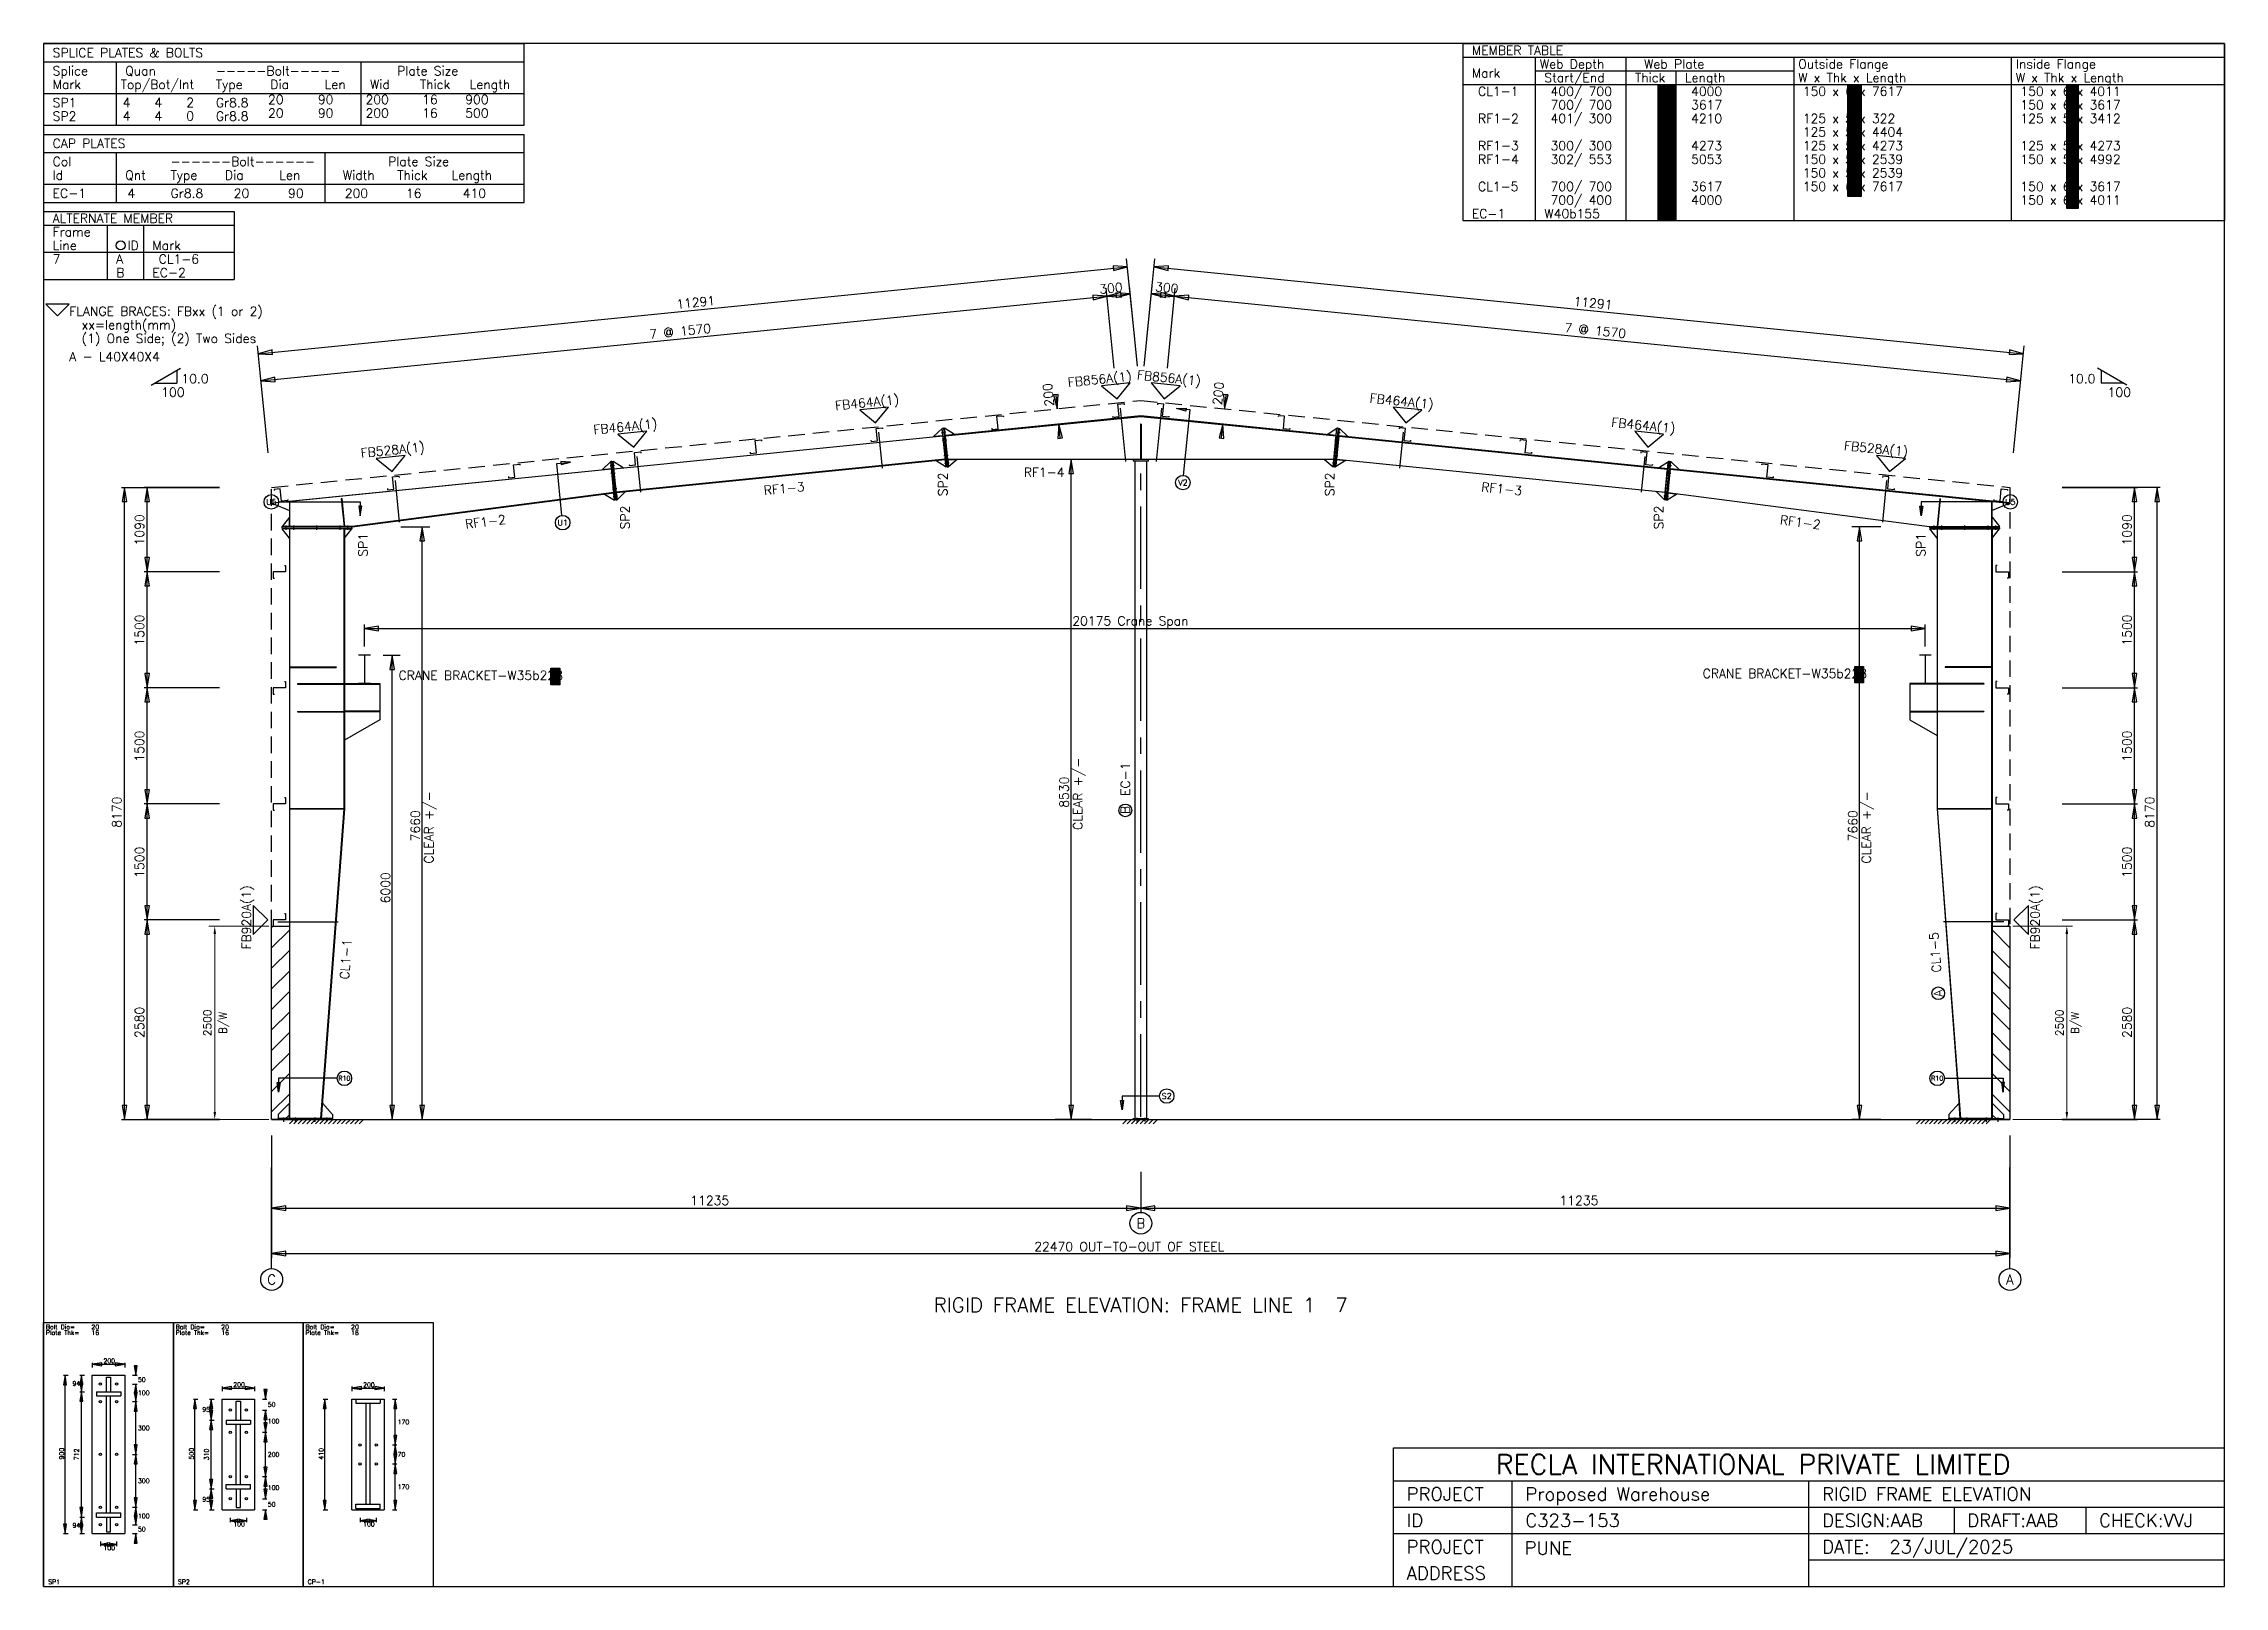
# Model space of a CAD drawing. Extents: x 0 to 28190, y 0 to 19934.
import ezdxf
from ezdxf.enums import TextEntityAlignment as Align

# ---------------------------------------------------------------- set-up
doc = ezdxf.new("R2010")
doc.units = 0
doc.header["$MEASUREMENT"] = 0
for name, pattern in [('CENTER', [1704.8, 1065.5, -213.1, 213.1, -213.1]), ('CONTIN', [0]), ('DASHED', [319.6, 213.1, -106.5])]:
    doc.linetypes.add(name, pattern=pattern)
doc.layers.get('0').update_dxf_attribs({"linetype": 'CONTIN'})
doc.layers.get('Defpoints').update_dxf_attribs({"linetype": 'CONTINUOUS'})
for name, color, linetype in [('1', 7, 'CONTIN'), ('10', 10, 'CONTIN'), ('11', 7, 'CONTIN'), ('12', 6, 'CONTIN'), ('13', 1, 'CONTIN'), ('14', 7, 'CONTIN'), ('15', 7, 'CONTIN'), ('2', 6, 'CONTIN'), ('22', 7, 'CONTIN'), ('26', 7, 'CONTIN'), ('3', 7, 'CONTIN'), ('4', 7, 'CENTER'), ('5', 5, 'DASHED'), ('7', 7, 'CONTIN')]:
    doc.layers.add(name, color=color, linetype=linetype)
doc.styles.add('SIMPLEX', font='SIMPLEX')
doc.dimstyles.new('FOR PLAN', dxfattribs={"dimscale": 50, "dimtxt": 2, "dimasz": 2, "dimexe": 1.5, "dimexo": 0.75, "dimgap": 0.9, "dimtad": 1, "dimdec": 0, "dimzin": 0, "dimdsep": 46, "dimtxsty": 'SIMPLEX', "dimcen": 0.09, "dimclrd": 6, "dimclre": 6, "dimclrt": 7, "dimadec": 0, "dimazin": 0, "dimtfac": 1, "dimtdec": 0, "dimtmove": 0, "dimatfit": 3, "dimfxl": 1, "dimtolj": 1, "dimtzin": 0, "dimlwd": 0, "dimlwe": 0, "dimarcsym": 0})

msp = doc.modelspace()

# ---------------------------------------------------------------- texts
at = {"layer": '14', "style": 'SIMPLEX'}
for s, height, p in [('RECLA INTERNATIONAL PRIVATE LIMITED', 255.72, (18770.6, 1449.1)), ('PROJECT', 170.48, (17619.8, 1108.1)), ('Proposed Warehouse', 170.48, (19154.1, 1108.1)), ('RIGID FRAME ELEVATION', 170.48, (22989.9, 1108.1)), ('ID', 170.48, (17619.8, 767.2)), ('C323-153', 170.48, (19154.1, 767.2)), ('DESIGN:AAB', 170.48, (22989.9, 767.2)), ('DRAFT:AAB', 170.48, (24865.2, 767.2)), ('CHECK:VVJ', 170.48, (26570, 767.2)), ('PROJECT', 170.48, (17619.8, 426.2)), ('PUNE', 170.48, (19143.1, 411)), ('DATE:', 170.48, (22989.9, 426.2)), ('23/JUL/2025', 170.48, (23859.4, 426.2)), ('ADDRESS', 170.48, (17619.8, 85.2))]:
    msp.add_text(s, height=height, dxfattribs=at).set_placement(p)

# ---------------------------------------------------------------- blocks, each defined once
blk = doc.blocks.new('ARROWF')
for p, q in [((0, 0), (-183, 30)), ((-183, 30), (-183, -30)), ((-183, -30), (0, 0))]:
    blk.add_line(p, q)
blk = doc.blocks.new('EPBLK1')
for p, q in [((0, 0), (0, 1704.79675)), ((0, 1704.79675), (838.974854, 1704.79675)), ((838.974854, 1704.79675), (838.974854, 0)), ((314.61557, 340.959381), (314.61557, 1363.83765)), ((314.61557, 1363.83765), (524.359253, 1363.83765)), ((406.168671, 1257.00354), (406.168671, 1352.29028)), ((406.168671, 1352.29028), (432.806122, 1352.29028)), ((432.806122, 1352.29028), (432.806122, 1257.00354)), ((524.359253, 1363.83765), (524.359253, 340.959381)), ((340.833557, 1257.00354), (498.141327, 1257.00354)), ((340.833557, 1257.00354), (340.833557, 1230.36609)), ((340.833557, 1230.36609), (498.141327, 1230.36609)), ((406.168671, 474.430878), (406.168671, 1230.36609)), ((432.806122, 474.430878), (432.806122, 1230.36609)), ((498.141327, 1257.00354), (498.141327, 1230.36609)), ((340.833557, 474.430878), (498.141327, 474.430878)), ((340.833557, 447.793396), (340.833557, 474.430878)), ((340.833557, 447.793396), (498.141327, 447.793396)), ((406.168671, 447.793243), (406.168671, 352.506531)), ((432.806122, 352.506531), (432.806122, 447.793243)), ((498.141327, 447.793396), (498.141327, 474.430878)), ((314.61557, 340.959381), (524.359253, 340.959381)), ((406.168671, 352.506531), (432.806122, 352.506531)), ((0, 0), (838.974854, 0))]:
    blk.add_line(p, q)
for centre in [(367.051514, 1307.01086), (471.92337, 1307.01086), (367.051514, 1193.35779), (471.92337, 1193.35779), (367.051514, 852.398438), (471.92337, 852.398438), (367.051514, 511.439026), (471.92337, 511.439026), (367.051514, 397.785889), (471.92337, 397.785889)]:
    blk.add_circle(centre, 7.325299)
at = {"layer": '2'}
for p, q in [((314.61557, 1444.28259), (314.61557, 1414.98132)), ((314.61557, 1434.5155), (524.359253, 1434.5155)), ((524.359253, 1444.28259), (524.359253, 1414.98132)), ((595.037292, 1363.83765), (595.037292, 1422.38123)), ((129.041336, 1363.83765), (158.342529, 1363.83765)), ((138.808395, 340.959381), (138.808395, 1363.83765)), ((234.170486, 1363.83765), (263.47168, 1363.83765)), ((243.937546, 1257.00354), (243.937546, 1363.83765)), ((575.503174, 1363.83765), (604.804382, 1363.83765)), ((575.503174, 1307.01086), (604.804382, 1307.01086)), ((575.503174, 1307.01086), (604.804382, 1307.01086)), ((595.037292, 1193.35779), (595.037292, 1307.01086)), ((595.037292, 1248.46704), (595.037292, 1307.01086)), ((234.170486, 1257.00354), (263.47168, 1257.00354)), ((234.170486, 1257.00354), (263.47168, 1257.00354)), ((243.937546, 447.793335), (243.937546, 1257.00354)), ((575.503174, 1193.35779), (604.804382, 1193.35779)), ((575.503174, 1193.35779), (604.804382, 1193.35779)), ((595.037292, 852.398438), (595.037292, 1193.35779)), ((575.503174, 852.398438), (604.804382, 852.398438)), ((575.503174, 852.398438), (604.804382, 852.398438)), ((595.037292, 511.439026), (595.037292, 852.398438)), ((234.170486, 447.793335), (263.47168, 447.793335)), ((234.170486, 447.793335), (263.47168, 447.793335)), ((243.937546, 340.959381), (243.937546, 447.793335)), ((575.503174, 511.439026), (604.804382, 511.439026)), ((575.503174, 511.439026), (604.804382, 511.439026)), ((595.037292, 397.785889), (595.037292, 511.439026)), ((595.037292, 397.785889), (595.037292, 456.329681)), ((129.041336, 340.959381), (158.342529, 340.959381)), ((234.170486, 340.959381), (263.47168, 340.959381)), ((367.051514, 289.81546), (367.051514, 260.514282)), ((471.923309, 289.81546), (471.923309, 260.514282)), ((575.503174, 397.785889), (604.804382, 397.785889)), ((575.503174, 397.785889), (604.804382, 397.785889)), ((575.503174, 340.959381), (604.804382, 340.959381)), ((595.037292, 282.415588), (595.037292, 340.959381)), ((367.051514, 270.281342), (471.923309, 270.281342))]:
    blk.add_line(p, q, dxfattribs=at)
at = {"layer": '2', "xscale": 0.333, "yscale": 0.333, "zscale": 0.333}
for p, rotation in [((314.61557, 1434.5155), 180), ((595.037292, 1363.83765), 270), ((138.808395, 1363.83765), 90), ((243.937546, 1363.83765), 89.99998470000001), ((243.937546, 1257.00354), 270), ((595.037292, 1307.01086), 89.99998470000001), ((595.037292, 1307.01086), 90), ((243.937546, 1257.00354), 89.99998470000001), ((595.037292, 1193.35779), 89.99998470000001), ((595.037292, 1193.35779), 270), ((595.037292, 852.398438), 89.99998470000001), ((595.037292, 852.398438), 270), ((595.037292, 511.439026), 270), ((243.937546, 447.793335), 89.99998470000001), ((243.937546, 447.793335), 270), ((595.037292, 511.439026), 89.99998470000001), ((595.037292, 397.785889), 270), ((595.037292, 397.785889), 270), ((138.808395, 340.959381), 270), ((243.937546, 340.959381), 270), ((595.037292, 340.959381), 90), ((367.051514, 270.281342), 180)]:
    blk.add_blockref('ARROWF', p, dxfattribs=dict(at, rotation=rotation))
for p in [(524.359253, 1434.5155), (471.923309, 270.281342)]:
    blk.add_blockref('ARROWF', p, dxfattribs=at)
at = {"layer": '11', "style": 'SIMPLEX'}
for s, p in [('Bolt Dia=', (14.650599, 1660.84509)), ('Plate Thk=', (14.650599, 1624.21851)), ('20', (308.932556, 1660.84509)), ('16', (308.932556, 1624.21851)), ('200', (386.52356, 1441.84082)), ('50', (609.687927, 1320.77368)), ('100', (609.687927, 1235.53381)), ('300', (609.687927, 1008.22742)), ('300', (609.687927, 667.268066)), ('100', (609.687927, 439.961853)), ('50', (609.687927, 354.722015)), ('100', (386.52356, 233.654846)), ('SP1', (29.301197, 14.650599))]:
    blk.add_text(s, height=29.3011971, dxfattribs=at).set_placement(p)
for p in [(236.612244, 1310.42053), (236.612244, 394.376343)]:
    blk.add_text('94', height=29.3011971, dxfattribs=at).set_placement(p, align=Align.MIDDLE_RIGHT)
blk.add_text('900', height=29.3011971, rotation=90, dxfattribs=at).set_placement((131.483093, 819.43457))
blk.add_text('712', height=29.3011971, rotation=90, dxfattribs=at).set_placement((236.612244, 852.398438), align=Align.BOTTOM_CENTER)
blk = doc.blocks.new('EPBLK2')
for p, q in [((0, 0), (0, 1704.79675)), ((0, 1704.79675), (838.974854, 1704.79675)), ((838.974854, 1704.79675), (838.974854, 0)), ((314.61557, 494.391144), (314.61557, 1210.40576)), ((314.61557, 1210.40576), (524.359253, 1210.40576)), ((406.168671, 1074.36304), (406.168671, 1195.85632)), ((406.168671, 1195.85632), (432.806122, 1195.85632)), ((432.806122, 1195.85632), (432.806122, 1074.36304)), ((524.359253, 1210.40576), (524.359253, 494.391144)), ((340.833557, 1074.36304), (498.141327, 1074.36304)), ((340.833557, 1074.36304), (340.833557, 1047.72559)), ((340.833557, 1047.72559), (498.141327, 1047.72559)), ((406.168671, 657.07135), (406.168671, 1047.72559)), ((432.806122, 657.07135), (432.806122, 1047.72559)), ((498.141327, 1074.36304), (498.141327, 1047.72559)), ((340.833557, 657.07135), (498.141327, 657.07135)), ((340.833557, 630.433899), (340.833557, 657.07135)), ((340.833557, 630.433899), (498.141327, 630.433899)), ((406.168671, 630.433899), (406.168671, 508.940521)), ((432.806122, 508.940521), (432.806122, 630.433899)), ((498.141327, 630.433899), (498.141327, 657.07135)), ((314.61557, 494.391144), (524.359253, 494.391144)), ((406.168671, 508.940521), (432.806122, 508.940521)), ((0, 0), (838.974854, 0))]:
    blk.add_line(p, q)
for centre in [(367.051514, 1138.80432), (471.92337, 1138.80432), (367.051514, 995.601501), (471.92337, 995.601501), (367.051514, 709.195557), (471.92337, 709.195557), (367.051514, 565.992554), (471.92337, 565.992554)]:
    blk.add_circle(centre, 7.325299)
at = {"layer": '2'}
for p, q in [((314.61557, 1290.85083), (314.61557, 1261.54968)), ((314.61557, 1281.08374), (524.359253, 1281.08374)), ((524.359253, 1290.85083), (524.359253, 1261.54968)), ((595.037292, 1210.40576), (595.037292, 1268.94959)), ((129.041336, 1210.40576), (158.342529, 1210.40576)), ((138.808395, 494.391144), (138.808395, 1210.40576)), ((234.170486, 1210.40576), (263.47168, 1210.40576)), ((243.937546, 1074.36304), (243.937546, 1210.40576)), ((575.503174, 1210.40576), (604.804382, 1210.40576)), ((575.503174, 1138.80432), (604.804382, 1138.80432)), ((575.503174, 1138.80432), (604.804382, 1138.80432)), ((595.037292, 995.601501), (595.037292, 1138.80432)), ((595.037292, 1080.2605), (595.037292, 1138.80432)), ((234.170486, 1074.36304), (263.47168, 1074.36304)), ((234.170486, 1074.36304), (263.47168, 1074.36304)), ((243.937546, 630.433899), (243.937546, 1074.36304)), ((575.503174, 995.601501), (604.804382, 995.601501)), ((575.503174, 995.601501), (604.804382, 995.601501)), ((595.037292, 709.195557), (595.037292, 995.601501)), ((575.503174, 709.195557), (604.804382, 709.195557)), ((575.503174, 709.195557), (604.804382, 709.195557)), ((595.037292, 565.992554), (595.037292, 709.195557)), ((234.170486, 630.433899), (263.47168, 630.433899)), ((234.170486, 630.433899), (263.47168, 630.433899)), ((243.937546, 494.391144), (243.937546, 630.433899)), ((575.503174, 565.992554), (604.804382, 565.992554)), ((575.503174, 565.992554), (604.804382, 565.992554)), ((595.037292, 565.992554), (595.037292, 624.536377)), ((129.041336, 494.391144), (158.342529, 494.391144)), ((234.170486, 494.391144), (263.47168, 494.391144)), ((367.051514, 443.247223), (367.051514, 413.945984)), ((367.051514, 423.713074), (471.923309, 423.713074)), ((471.923309, 443.247223), (471.923309, 413.945984)), ((575.503174, 494.391144), (604.804382, 494.391144)), ((595.037292, 435.847321), (595.037292, 494.391144))]:
    blk.add_line(p, q, dxfattribs=at)
at = {"layer": '2', "xscale": 0.333, "yscale": 0.333, "zscale": 0.333}
for p, rotation in [((314.61557, 1281.08374), 180), ((595.037292, 1210.40576), 270), ((138.808395, 1210.40576), 90), ((243.937546, 1210.40576), 89.99998470000001), ((243.937546, 1074.36304), 270), ((595.037292, 1138.80432), 89.99998470000001), ((595.037292, 1138.80432), 90), ((243.937546, 1074.36304), 89.99998470000001), ((595.037292, 995.601501), 89.99998470000001), ((595.037292, 995.601501), 270), ((595.037292, 709.195557), 89.99998470000001), ((595.037292, 709.195557), 270), ((243.937546, 630.433899), 89.99998470000001), ((243.937546, 630.433899), 270), ((595.037292, 565.992554), 270), ((595.037292, 565.992554), 270), ((138.808395, 494.391144), 270), ((243.937546, 494.391144), 270), ((367.051514, 423.713074), 180), ((595.037292, 494.391144), 90)]:
    blk.add_blockref('ARROWF', p, dxfattribs=dict(at, rotation=rotation))
for p in [(524.359253, 1281.08374), (471.923309, 423.713074)]:
    blk.add_blockref('ARROWF', p, dxfattribs=at)
at = {"layer": '11', "style": 'SIMPLEX'}
for s, p in [('Bolt Dia=', (14.650599, 1660.84509)), ('Plate Thk=', (14.650599, 1624.21851)), ('20', (308.932556, 1660.84509)), ('16', (308.932556, 1624.21851)), ('200', (386.52356, 1288.40918)), ('50', (609.687927, 1159.95447)), ('100', (609.687927, 1052.55237)), ('200', (609.687927, 837.747986)), ('100', (609.687927, 622.943481)), ('50', (609.687927, 515.54126)), ('100', (386.52356, 387.086609)), ('SP2', (29.301197, 14.650599))]:
    blk.add_text(s, height=29.3011971, dxfattribs=at).set_placement(p)
for p in [(236.612244, 1142.38428), (236.612244, 562.412537)]:
    blk.add_text('95', height=29.3011971, dxfattribs=at).set_placement(p, align=Align.MIDDLE_RIGHT)
blk.add_text('500', height=29.3011971, rotation=90, dxfattribs=at).set_placement((131.483093, 819.43457))
blk.add_text('310', height=29.3011971, rotation=90, dxfattribs=at).set_placement((236.612244, 852.398438), align=Align.BOTTOM_CENTER)
blk = doc.blocks.new('EPBLK5')
for p, q in [((0, 0), (0, 1705)), ((0, 1705), (839, 1705)), ((839, 1705), (839, 0)), ((315, 494), (315, 1210)), ((315, 1210), (524, 1210)), ((341, 1210), (498, 1210)), ((341, 1210), (341, 1184)), ((341, 1184), (498, 1184)), ((406, 531), (406, 1184)), ((433, 531), (433, 1184)), ((498, 1210), (498, 1184)), ((524, 1210), (524, 494)), ((315, 494), (524, 494)), ((341, 531), (498, 531)), ((341, 504), (341, 531)), ((341, 504), (498, 504)), ((498, 504), (498, 531)), ((0, 0), (839, 0))]:
    blk.add_line(p, q)
for centre in [(367, 914), (472, 914), (367, 791), (472, 791)]:
    blk.add_circle(centre, 7.33)
at = {"layer": '2'}
for p, q in [((315, 1291), (315, 1262)), ((315, 1281), (524, 1281)), ((524, 1291), (524, 1262)), ((129, 1210), (158, 1210)), ((139, 494), (139, 1210)), ((576, 1210), (605, 1210)), ((595, 914), (595, 1210)), ((576, 914), (605, 914)), ((576, 914), (605, 914)), ((595, 791), (595, 914)), ((576, 791), (605, 791)), ((576, 791), (605, 791)), ((595, 494), (595, 791)), ((129, 494), (158, 494)), ((367, 443), (367, 414)), ((367, 424), (472, 424)), ((472, 443), (472, 414)), ((576, 494), (605, 494))]:
    blk.add_line(p, q, dxfattribs=at)
at = {"layer": '2', "xscale": 0.333, "yscale": 0.333, "zscale": 0.333}
for p, rotation in [((315, 1281), 180), ((139, 1210), 90), ((595, 1210), 89.99998470000001), ((595, 914), 270), ((595, 914), 89.99998470000001), ((595, 791), 270), ((595, 791), 89.99998470000001), ((139, 494), 270), ((367, 424), 180), ((595, 494), 270)]:
    blk.add_blockref('ARROWF', p, dxfattribs=dict(at, rotation=rotation))
for p in [(524, 1281), (472, 424)]:
    blk.add_blockref('ARROWF', p, dxfattribs=at)
at = {"layer": '11', "style": 'SIMPLEX'}
for s, p in [('Bolt Dia=', (15, 1661)), ('Plate Thk=', (15, 1624)), ('20', (309, 1661)), ('16', (309, 1624)), ('200', (387, 1288)), ('170', (610, 1047)), ('70', (610, 838)), ('170', (610, 628)), ('100', (387, 387)), ('CP-1', (29, 15))]:
    blk.add_text(s, height=29.3, dxfattribs=at).set_placement(p)
blk.add_text('410', height=29.3, rotation=90, dxfattribs=at).set_placement((131, 819))
blk = doc.blocks.new('WSECTN')
for p, q in [((-76.2, 25.4), (76.2, 25.4)), ((0, 0), (0, 25.4)), ((-76.2, 0), (76.2, 0))]:
    blk.add_line(p, q)
blk = doc.blocks.new('ZCOL')
for p, q in [((10.2, 0), (0, 0)), ((0, 0), (0, -25.4)), ((10.2, -2.5), (10.2, 0)), ((-10.2, -25.4), (-10.2, -22.9)), ((0, -25.4), (-10.2, -25.4))]:
    blk.add_line(p, q)
blk = doc.blocks.new('MARKER')
for p, q in [((187.527664, 187.527664), (-187.52766, 187.527664)), ((-187.52766, 187.527664), (0, 0)), ((0, 0), (187.527664, 187.527664))]:
    blk.add_line(p, q)
blk = doc.blocks.new('CUTFRM')
for p, q in [((0, 0), (0, -25.4)), ((0, -25.4), (-178.15128, -25.4))]:
    blk.add_line(p, q)
blk = doc.blocks.new('ARROWPF')
for p, q in [((0, 0), (-122, 20)), ((-122, 20), (-122, -20)), ((-122, -20), (0, 0))]:
    blk.add_line(p, q)
blk = doc.blocks.new('FRAME1')
at = {"linetype": 'Continuous'}
h = blk.add_hatch(dxfattribs=at)
h.set_pattern_fill('ANSI31', color=256, scale=20)
h.set_pattern_definition([(45, (-21522.8805, -5398.0728), (-1.76776695, 1.76776695), [])])
h.paths.add_polyline_path([(3607, 5832), (3723, 5832), (3723, 5620), (3607, 5620)])
h = blk.add_hatch(dxfattribs=at)
h.set_pattern_fill('ANSI31', color=256, scale=20)
h.set_pattern_definition([(45, (-4667.037, -5375.6033), (-1.76776695, 1.76776695), [])])
h.paths.add_polyline_path([(20463, 5854), (20579, 5854), (20579, 5643), (20463, 5643)])
for points in [[(3607, 5832), (3723, 5832), (3723, 5620), (3607, 5620)], [(20463, 5854), (20579, 5854), (20579, 5643), (20463, 5643)]]:
    blk.add_lwpolyline(points, close=True, dxfattribs=at)
at = {"layer": '1'}
for p, q in [((11235, 9092), (8708, 8840)), ((8709, 8835), (11235, 9087)), ((8709, 8835), (11235, 9087)), ((10969, 9195), (11038, 8502)), ((11235, 9087), (11235, 9092)), ((13762, 8840), (11235, 9092)), ((11235, 9087), (11235, 9092)), ((11235, 9087), (13761, 8835)), ((11235, 9087), (13761, 8835)), ((11501, 9195), (11432, 8502)), ((4424, 8411), (8676, 8837)), ((8677, 8832), (4425, 8406)), ((8677, 8832), (4425, 8406)), ((7844, 8883), (7891, 8418)), ((8557, 8825), (8667, 8931)), ((8676, 8837), (8557, 8825)), ((8659, 8880), (8716, 8886)), ((8659, 8880), (8716, 8886)), ((8683, 8933), (8667, 8931)), ((8717, 8434), (8667, 8931)), ((8667, 8931), (8667, 8931)), ((8676, 8837), (8667, 8931)), ((8669, 8781), (8726, 8786)), ((8669, 8781), (8726, 8786)), ((8677, 8832), (8676, 8837)), ((8677, 8832), (8707, 8533)), ((8683, 8933), (8699, 8934)), ((8683, 8933), (8732, 8435)), ((8683, 8933), (8732, 8435)), ((8748, 8437), (8699, 8934)), ((8827, 8852), (8699, 8934)), ((8699, 8934), (8699, 8934)), ((8708, 8840), (8699, 8934)), ((8708, 8840), (8827, 8852)), ((8709, 8835), (8708, 8840)), ((8739, 8535), (8709, 8835)), ((11232, 8985), (11232, 8535)), ((11238, 8985), (11232, 8985)), ((11232, 8985), (11232, 8535)), ((11238, 8985), (11232, 8985)), ((11238, 8985), (11238, 8535)), ((11238, 8985), (11238, 8535)), ((13642, 8852), (13771, 8934)), ((13762, 8840), (13642, 8852)), ((13722, 8437), (13771, 8934)), ((13761, 8835), (13731, 8535)), ((13787, 8933), (13738, 8435)), ((13787, 8933), (13738, 8435)), ((13744, 8786), (13801, 8781)), ((13744, 8786), (13801, 8781)), ((13753, 8434), (13803, 8931)), ((13754, 8886), (13811, 8880)), ((13754, 8886), (13811, 8880)), ((13761, 8835), (13762, 8840)), ((13762, 8840), (13771, 8934)), ((13793, 8832), (13763, 8533)), ((13787, 8933), (13771, 8934)), ((13771, 8934), (13771, 8934)), ((13787, 8933), (13803, 8931)), ((13793, 8832), (13794, 8837)), ((13793, 8832), (18045, 8406)), ((13793, 8832), (18045, 8406)), ((13794, 8837), (13803, 8931)), ((18046, 8411), (13794, 8837)), ((13794, 8837), (13913, 8825)), ((13913, 8825), (13803, 8931)), ((13803, 8931), (13803, 8931)), ((14626, 8883), (14579, 8418)), ((4273, 8396), (4383, 8503)), ((4375, 8452), (4432, 8457)), ((4375, 8452), (4432, 8457)), ((4399, 8504), (4383, 8503)), ((4433, 8005), (4383, 8503)), ((4383, 8503), (4383, 8503)), ((4392, 8408), (4383, 8503)), ((4399, 8504), (4415, 8506)), ((4399, 8504), (4449, 8007)), ((4399, 8504), (4449, 8007)), ((4465, 8008), (4415, 8506)), ((4544, 8423), (4415, 8506)), ((4415, 8506), (4415, 8506)), ((4424, 8411), (4415, 8506)), ((8707, 8533), (4455, 8108)), ((8707, 8533), (4455, 8108)), ((4455, 8103), (8707, 8528)), ((4720, 8570), (4766, 8106)), ((8707, 8528), (8588, 8516)), ((8588, 8516), (8717, 8434)), ((8689, 8582), (8746, 8587)), ((8689, 8582), (8746, 8587)), ((8699, 8482), (8756, 8488)), ((8699, 8482), (8756, 8488)), ((8707, 8533), (8707, 8528)), ((8707, 8528), (8717, 8434)), ((8739, 8535), (13731, 8535)), ((8739, 8535), (13731, 8535)), ((8739, 8535), (8739, 8530)), ((13731, 8530), (8739, 8530)), ((8739, 8530), (8860, 8530)), ((8739, 8530), (8748, 8437)), ((8860, 8530), (8748, 8437)), ((11135, 8530), (11135, 8514)), ((11135, 8514), (11335, 8514)), ((11160, 8514), (11160, 16)), ((11238, 8535), (11232, 8535)), ((11238, 8535), (11232, 8535)), ((11310, 8514), (11310, 16)), ((11335, 8514), (11335, 8530)), ((13731, 8530), (13610, 8530)), ((13610, 8530), (13722, 8437)), ((13714, 8488), (13771, 8482)), ((13714, 8488), (13771, 8482)), ((13731, 8530), (13722, 8437)), ((13724, 8587), (13781, 8582)), ((13724, 8587), (13781, 8582)), ((13731, 8535), (13731, 8530)), ((13763, 8528), (13753, 8434)), ((13882, 8516), (13753, 8434)), ((13763, 8533), (18015, 8108)), ((13763, 8533), (18015, 8108)), ((13763, 8533), (13763, 8528)), ((18015, 8103), (13763, 8528)), ((13763, 8528), (13882, 8516)), ((17750, 8570), (17704, 8106)), ((17926, 8423), (18055, 8506)), ((18005, 8008), (18055, 8506)), ((18071, 8504), (18021, 8007)), ((18071, 8504), (18021, 8007)), ((18037, 8005), (18087, 8503)), ((18037, 8457), (18095, 8452)), ((18037, 8457), (18095, 8452)), ((18046, 8411), (18055, 8506)), ((18071, 8504), (18055, 8506)), ((18055, 8506), (18055, 8506)), ((18071, 8504), (18087, 8503)), ((18077, 8408), (18087, 8503)), ((18197, 8396), (18087, 8503)), ((18087, 8503), (18087, 8503)), ((10, 7970), (4392, 8408)), ((4393, 8403), (10, 7965)), ((4393, 8403), (236, 7988)), ((1595, 8258), (1649, 7721)), ((4392, 8408), (4273, 8396)), ((4385, 8352), (4442, 8358)), ((4385, 8352), (4442, 8358)), ((4393, 8403), (4392, 8408)), ((4393, 8403), (4423, 8104)), ((4424, 8411), (4544, 8423)), ((4425, 8406), (4424, 8411)), ((4455, 8108), (4425, 8406)), ((8732, 8435), (8717, 8434)), ((8717, 8434), (8717, 8434)), ((8732, 8435), (8748, 8437)), ((8748, 8437), (8748, 8437)), ((13738, 8435), (13722, 8437)), ((13722, 8437), (13722, 8437)), ((13738, 8435), (13753, 8434)), ((13753, 8434), (13753, 8434)), ((18046, 8411), (17926, 8423)), ((18015, 8108), (18045, 8406)), ((18028, 8358), (18085, 8352)), ((18028, 8358), (18085, 8352)), ((18045, 8406), (18046, 8411)), ((18077, 8403), (18047, 8104)), ((22460, 7970), (18077, 8408)), ((18077, 8403), (18077, 8408)), ((18077, 8408), (18197, 8396)), ((18077, 8403), (22234, 7988)), ((18077, 8403), (22460, 7965)), ((20875, 8258), (20821, 7721)), ((231, 7987), (1, 7964)), ((1, 7964), (231, 7872)), ((10, 7965), (10, 7970)), ((236, 7987), (231, 7987)), ((231, 7987), (231, 7665)), ((236, 7665), (236, 7988)), ((236, 7665), (236, 7987)), ((906, 8024), (900, 8023)), ((906, 8024), (900, 8023)), ((900, 8023), (936, 7665)), ((900, 8023), (936, 7665)), ((906, 8024), (942, 7666)), ((906, 8024), (942, 7666)), ((4423, 8104), (1039, 7665)), ((4423, 8104), (1039, 7665)), ((1040, 7660), (4423, 8099)), ((4423, 8099), (4304, 8084)), ((4304, 8084), (4433, 8005)), ((4405, 8153), (4462, 8159)), ((4405, 8153), (4462, 8159)), ((4415, 8054), (4472, 8059)), ((4415, 8054), (4472, 8059)), ((4423, 8104), (4423, 8099)), ((4423, 8099), (4433, 8005)), ((4449, 8007), (4433, 8005)), ((4433, 8005), (4433, 8005)), ((4449, 8007), (4465, 8008)), ((4455, 8103), (4575, 8115)), ((4455, 8108), (4455, 8108)), ((4455, 8108), (4455, 8103)), ((4455, 8103), (4465, 8008)), ((4575, 8115), (4465, 8008)), ((4465, 8008), (4465, 8008)), ((18015, 8103), (17895, 8115)), ((17895, 8115), (18005, 8008)), ((17998, 8059), (18055, 8054)), ((17998, 8059), (18055, 8054)), ((18015, 8103), (18005, 8008)), ((18021, 8007), (18005, 8008)), ((18005, 8008), (18005, 8008)), ((18008, 8159), (18065, 8153)), ((18008, 8159), (18065, 8153)), ((18015, 8108), (18015, 8108)), ((18015, 8108), (18015, 8103)), ((18021, 8007), (18037, 8005)), ((18047, 8099), (18037, 8005)), ((18166, 8084), (18037, 8005)), ((18037, 8005), (18037, 8005)), ((18047, 8104), (21431, 7665)), ((18047, 8104), (21431, 7665)), ((18047, 8104), (18047, 8099)), ((21430, 7660), (18047, 8099)), ((18047, 8099), (18166, 8084)), ((21564, 8024), (21528, 7666)), ((21564, 8024), (21528, 7666)), ((21570, 8023), (21534, 7665)), ((21570, 8023), (21534, 7665)), ((21570, 8023), (21564, 8024)), ((21570, 8023), (21564, 8024)), ((22234, 7665), (22234, 7988)), ((22234, 7987), (22234, 7665)), ((22234, 7987), (22239, 7987)), ((22239, 7665), (22239, 7987)), ((22239, 7987), (22469, 7964)), ((22469, 7964), (22239, 7872)), ((22460, 7965), (22460, 7970)), ((231, 7785), (136, 7665)), ((1036, 7665), (136, 7665)), ((136, 7649), (136, 7665)), ((136, 7665), (136, 7665)), ((231, 7665), (136, 7665)), ((136, 7649), (1036, 7649)), ((136, 7649), (136, 7633)), ((136, 7649), (1036, 7649)), ((1036, 7633), (136, 7633)), ((230, 7513), (136, 7633)), ((136, 7633), (136, 7633)), ((230, 7633), (136, 7633)), ((186, 7621), (186, 7678)), ((186, 7621), (186, 7678)), ((236, 7633), (230, 7633)), ((230, 7633), (230, 16)), ((230, 7633), (230, 7513)), ((231, 7665), (231, 7785)), ((236, 7665), (231, 7665)), ((1039, 7665), (236, 7665)), ((936, 7633), (236, 7633)), ((236, 4016), (236, 7633)), ((236, 16), (236, 7633)), ((286, 7621), (286, 7678)), ((286, 7621), (286, 7678)), ((586, 7621), (586, 7678)), ((586, 7621), (586, 7678)), ((886, 7621), (886, 7678)), ((886, 7621), (886, 7678)), ((942, 7666), (936, 7665)), ((942, 7666), (936, 7665)), ((936, 4016), (936, 7633)), ((936, 7633), (936, 7633)), ((936, 4016), (936, 7633)), ((936, 7633), (942, 7633)), ((942, 7633), (942, 4016)), ((942, 7633), (942, 7513)), ((942, 7513), (1036, 7633)), ((942, 7633), (1036, 7633)), ((986, 7621), (986, 7678)), ((986, 7621), (986, 7678)), ((1036, 7649), (1036, 7665)), ((1036, 7649), (1036, 7633)), ((1036, 7633), (1036, 7633)), ((1039, 7665), (1040, 7660)), ((21431, 7665), (21430, 7660)), ((21431, 7665), (22234, 7665)), ((21434, 7649), (21434, 7665)), ((21434, 7665), (22334, 7665)), ((22334, 7649), (21434, 7649)), ((22334, 7649), (21434, 7649)), ((21434, 7649), (21434, 7633)), ((21434, 7633), (22334, 7633)), ((21528, 7513), (21434, 7633)), ((21434, 7633), (21434, 7633)), ((21528, 7633), (21434, 7633)), ((21484, 7678), (21484, 7621)), ((21484, 7678), (21484, 7621)), ((21534, 7665), (21528, 7666)), ((21534, 7665), (21528, 7666)), ((21534, 7633), (21528, 7633)), ((21528, 7633), (21528, 4016)), ((21528, 7633), (21528, 7513)), ((21534, 4016), (21534, 7633)), ((21534, 7633), (21534, 7633)), ((21534, 7633), (22234, 7633)), ((21534, 4016), (21534, 7633)), ((21584, 7678), (21584, 7621)), ((21584, 7678), (21584, 7621)), ((21884, 7678), (21884, 7621)), ((21884, 7678), (21884, 7621)), ((22184, 7678), (22184, 7621)), ((22184, 7678), (22184, 7621)), ((22234, 7665), (22239, 7665)), ((22234, 4016), (22234, 7633)), ((22234, 16), (22234, 7633)), ((22234, 7633), (22240, 7633)), ((22239, 7665), (22239, 7785)), ((22239, 7785), (22334, 7665)), ((22239, 7665), (22334, 7665)), ((22240, 7633), (22240, 16)), ((22240, 7633), (22240, 7513)), ((22240, 7513), (22334, 7633)), ((22240, 7633), (22334, 7633)), ((22284, 7678), (22284, 7621)), ((22284, 7678), (22284, 7621)), ((22334, 7649), (22334, 7665)), ((22334, 7665), (22334, 7665)), ((22334, 7649), (22334, 7633)), ((22334, 7633), (22334, 7633)), ((236, 5850), (836, 5850)), ((236, 5850), (236, 5844)), ((236, 5850), (836, 5850)), ((236, 5850), (236, 5844)), ((236, 5844), (836, 5844)), ((236, 5844), (836, 5844)), ((836, 5850), (836, 5844)), ((836, 5850), (836, 5844)), ((22234, 5850), (21634, 5850)), ((21634, 5850), (21634, 5844)), ((22234, 5850), (21634, 5850)), ((21634, 5850), (21634, 5844)), ((22234, 5844), (21634, 5844)), ((22234, 5844), (21634, 5844)), ((22234, 5850), (22234, 5844)), ((22234, 5850), (22234, 5844)), ((336, 5634), (936, 5634)), ((336, 5634), (336, 5628)), ((336, 5634), (936, 5634)), ((336, 5634), (336, 5628)), ((336, 5628), (936, 5628)), ((336, 5628), (936, 5628)), ((936, 5634), (936, 5628)), ((936, 5634), (936, 5628)), ((942, 5634), (1400, 5634)), ((942, 5634), (1400, 5634)), ((942, 5626), (1400, 5626)), ((942, 5626), (1400, 5626)), ((1400, 5634), (1400, 5268)), ((1400, 5634), (1400, 5268)), ((21528, 5634), (21175, 5634)), ((21175, 5634), (21175, 5268)), ((21528, 5634), (21175, 5634)), ((21175, 5634), (21175, 5268)), ((21528, 5626), (21175, 5626)), ((21528, 5626), (21175, 5626)), ((22134, 5634), (21534, 5634)), ((21534, 5634), (21534, 5628)), ((22134, 5634), (21534, 5634)), ((21534, 5634), (21534, 5628)), ((22134, 5628), (21534, 5628)), ((22134, 5628), (21534, 5628)), ((22134, 5634), (22134, 5628)), ((22134, 5634), (22134, 5628)), ((336, 5274), (936, 5274)), ((336, 5274), (336, 5268)), ((336, 5274), (936, 5274)), ((336, 5274), (336, 5268)), ((336, 5268), (936, 5268)), ((336, 5268), (936, 5268)), ((936, 5274), (936, 5268)), ((936, 5274), (936, 5268)), ((1400, 5276), (942, 5276)), ((1400, 5276), (942, 5276)), ((1400, 5268), (942, 5268)), ((1400, 5268), (942, 5268)), ((1400, 5168), (942, 4904)), ((1400, 5268), (1400, 5168)), ((21175, 5276), (21528, 5276)), ((21175, 5276), (21528, 5276)), ((21175, 5268), (21528, 5268)), ((21175, 5268), (21175, 5168)), ((21175, 5268), (21528, 5268)), ((21175, 5168), (21528, 4964)), ((22134, 5274), (21534, 5274)), ((21534, 5274), (21534, 5268)), ((22134, 5274), (21534, 5274)), ((21534, 5274), (21534, 5268)), ((22134, 5268), (21534, 5268)), ((22134, 5268), (21534, 5268)), ((22134, 5274), (22134, 5268)), ((22134, 5274), (22134, 5268)), ((936, 4016), (236, 4016)), ((236, 16), (236, 4016)), ((236, 4016), (936, 4016)), ((636, 16), (936, 4016)), ((636, 16), (936, 4016)), ((942, 4016), (642, 16)), ((936, 4016), (936, 4016)), ((936, 4016), (942, 4016)), ((936, 4016), (942, 4016)), ((21534, 4016), (21528, 4016)), ((21528, 4016), (21828, 16)), ((21534, 4016), (21528, 4016)), ((21834, 16), (21534, 4016)), ((21534, 4016), (21534, 4016)), ((21534, 4016), (22234, 4016)), ((22234, 4016), (21534, 4016)), ((21834, 16), (21534, 4016)), ((22234, 16), (22234, 4016)), ((80, 2554), (859, 2554)), ((22390, 2554), (21611, 2554)), ((230, 213), (83, 66)), ((83, 66), (83, 16)), ((788, 16), (83, 16)), ((83, 0), (83, 16)), ((230, 16), (83, 16)), ((83, 0), (788, 0)), ((158, -29), (158, 29)), ((230, 16), (230, 213)), ((236, 16), (230, 16)), ((236, 16), (636, 16)), ((308, -29), (308, 29)), ((563, -29), (563, 29)), ((636, 16), (642, 16)), ((642, 16), (657, 212)), ((642, 16), (788, 16)), ((657, 212), (788, 66)), ((713, -29), (713, 29)), ((788, 66), (788, 16)), ((788, 0), (788, 16)), ((11135, 16), (11335, 16)), ((11135, 0), (11135, 16)), ((11135, 0), (11335, 0)), ((11185, 25), (11185, -25)), ((11285, 25), (11285, -25)), ((11335, 0), (11335, 16)), ((21813, 212), (21682, 66)), ((21682, 66), (21682, 16)), ((21682, 0), (21682, 16)), ((21682, 16), (22387, 16)), ((21828, 16), (21682, 16)), ((22387, 0), (21682, 0)), ((21757, 29), (21757, -29)), ((21828, 16), (21813, 212)), ((21834, 16), (21828, 16)), ((22234, 16), (21834, 16)), ((21907, 29), (21907, -29)), ((22162, 29), (22162, -29)), ((22234, 16), (22240, 16)), ((22240, 16), (22240, 213)), ((22240, 213), (22387, 66)), ((22240, 16), (22387, 16)), ((22312, 29), (22312, -29)), ((22387, 66), (22387, 16)), ((22387, 0), (22387, 16))]:
    blk.add_line(p, q, dxfattribs=at)
at = {"layer": '12'}
for p, q in [((10892, 9708), (10789, 10743)), ((11191, 9738), (11087, 10772)), ((11279, 9738), (11383, 10772)), ((11578, 9708), (11681, 10743)), ((-44, 8614), (-148, 9649)), ((22514, 8614), (22618, 9649)), ((10597, 8530), (10128, 8530)), ((-1943, 8170), (-674, 8170)), ((-674, 8170), (-1650, 8170)), ((23144, 8170), (24120, 8170)), ((24413, 8170), (23144, 8170)), ((1671, 7660), (2046, 7660)), ((20799, 7660), (20424, 7660)), ((-674, 7080), (-1650, 7080)), ((23144, 7080), (24120, 7080)), ((1442, 6000), (1661, 6000)), ((-674, 5580), (-1650, 5580)), ((23144, 5580), (24120, 5580)), ((-674, 4080), (-1650, 4080)), ((23144, 4080), (24120, 4080)), ((-674, 2580), (-1650, 2580)), ((23144, 2580), (24120, 2580)), ((-1943, 0), (-674, 0)), ((-674, 0), (-1650, 0)), ((1671, 0), (2046, 0)), ((10597, 0), (10128, 0)), ((20799, 0), (20424, 0)), ((23144, 0), (24120, 0)), ((24413, 0), (23144, 0)), ((0, -205), (0, -1198)), ((1442, 0), (1661, 0)), ((22470, -205), (22470, -1198)), ((0, -322), (0, -1784)), ((22470, -322), (22470, -1784)), ((0, -1925), (0, -617)), ((11235, -673), (11235, -1198)), ((22470, -1925), (22470, -617))]:
    blk.add_line(p, q, dxfattribs=at)
at = {"layer": '13'}
for centre in [(11235, -1339), (0, -2066), (22470, -2066)]:
    blk.add_circle(centre, 141, dxfattribs=at)
at = {"layer": '2'}
for p, q in [((-173, 9897), (11062, 11020)), ((11156, 10087), (11052, 11122)), ((11314, 10087), (11418, 11122)), ((11408, 11020), (22643, 9897)), ((-138, 9547), (11097, 10671)), ((11373, 10671), (22608, 9547)), ((-79, 8964), (-183, 9999)), ((22549, 8964), (22653, 9999)), ((10138, 9360), (10155, 9186)), ((12332, 9360), (12315, 9186)), ((10193, 8812), (10175, 8987)), ((12277, 8812), (12295, 8987)), ((10333, 0), (10333, 8530)), ((-1904, 0), (-1904, 8170)), ((-1611, 0), (-1611, 8170)), ((24081, 0), (24081, 8170)), ((24374, 0), (24374, 8170)), ((1944, 0), (1944, 7660)), ((20526, 0), (20526, 7660)), ((1200, 6113), (1200, 6398)), ((1200, 6347), (21375, 6347)), ((21375, 6113), (21375, 6398)), ((1559, 0), (1559, 6000)), ((0, 0), (22470, 0)), ((230, 0), (1207, 0)), ((230, -56), (286, 0)), ((286, -56), (343, 0)), ((343, -56), (399, 0)), ((399, -56), (455, 0)), ((455, -56), (511, 0)), ((511, -56), (568, 0)), ((568, -56), (624, 0)), ((624, -56), (680, 0)), ((680, -56), (736, 0)), ((736, -56), (793, 0)), ((793, -56), (849, 0)), ((849, -56), (905, 0)), ((905, -56), (961, 0)), ((961, -56), (1018, 0)), ((1018, -56), (1074, 0)), ((1074, -56), (1130, 0)), ((1130, -56), (1186, 0)), ((11001, 0), (11469, 0)), ((11001, -56), (11057, 0)), ((11057, -56), (11113, 0)), ((11113, -56), (11169, 0)), ((11169, -56), (11226, 0)), ((11226, -56), (11282, 0)), ((11282, -56), (11338, 0)), ((11338, -56), (11394, 0)), ((11394, -56), (11451, 0)), ((21263, 0), (22240, 0)), ((21263, -56), (21319, 0)), ((21319, -56), (21375, 0)), ((21375, -56), (21431, 0)), ((21431, -56), (21488, 0)), ((21488, -56), (21544, 0)), ((21544, -56), (21600, 0)), ((21600, -56), (21657, 0)), ((21657, -56), (21713, 0)), ((21713, -56), (21769, 0)), ((21769, -56), (21825, 0)), ((21825, -56), (21882, 0)), ((21882, -56), (21938, 0)), ((21938, -56), (21994, 0)), ((21994, -56), (22050, 0)), ((22050, -56), (22107, 0)), ((22107, -56), (22163, 0)), ((22163, -56), (22219, 0)), ((0, -1142), (11235, -1142)), ((11235, -1142), (22470, -1142)), ((0, -1728), (22470, -1728))]:
    blk.add_line(p, q, dxfattribs=at)
at = {"layer": '3'}
for p, q in [((-1559, 9489), (-1177, 9709)), ((-1226, 9681), (-1226, 9517)), ((23982, 9489), (23600, 9709)), ((23649, 9681), (23649, 9517)), ((-1510, 9517), (-1226, 9517)), ((23933, 9517), (23649, 9517))]:
    blk.add_line(p, q, dxfattribs=at)
for centre in [(11035, 3995), (21544, 1633)]:
    blk.add_circle(centre, 82, dxfattribs=at)
at = {"layer": '4'}
blk.add_line((11235, 38), (11235, 8426), dxfattribs=at)
at = {"layer": '5'}
for p, q in [((0, 8170), (11235, 9293)), ((11235, 9293), (22470, 8170)), ((0, 2500), (0, 8170)), ((22470, 8170), (22470, 2500))]:
    blk.add_line(p, q, dxfattribs=at)
at = {"layer": '7'}
for centre in [(11779, 8231), (-4, 7982), (22474, 7982), (3762, 7714), (940, 534), (21530, 534), (11570, 305)]:
    blk.add_circle(centre, 93.8, dxfattribs=at)
at = {"layer": '1', "yscale": 14.40944769999999, "zscale": 14.40944769999999, "rotation": 180}
for p in [(1200, 6000), (21375, 6000)]:
    blk.add_blockref('WSECTN', p, dxfattribs=at)
at = {"layer": '10'}
for p, xscale, yscale, zscale, rotation in [((9392, 8927), -8, -6.374015799999998, -6.374015799999998, 5.71059464), ((10954, 9084), -8, -6.374015799999998, -6.374015799999998, 5.71059464), ((11516, 9084), 8, -6.374015799999998, -6.374015799999998, 354.2894053000001), ((13078, 8927), 8, -6.374015799999998, -6.374015799999998, 354.2894053000001), ((6267, 8615), -8, -6.374015799999998, -6.374015799999998, 5.71059464), ((7830, 8771), -8, -6.374015799999998, -6.374015799999998, 5.71059464), ((14640, 8771), 8, -6.374015799999998, -6.374015799999998, 354.2894053000001), ((16203, 8615), 8, -6.374015799999998, -6.374015799999998, 354.2894053000001), ((3143, 8302), -8, -6.374015799999998, -6.374015799999998, 5.71059464), ((4705, 8459), -8, -6.374015799999998, -6.374015799999998, 5.71059464), ((17765, 8459), 8, -6.374015799999998, -6.374015799999998, 354.2894053000001), ((19327, 8302), 8, -6.374015799999998, -6.374015799999998, 354.2894053000001), ((1580, 8146), -8, -6.374015799999998, -6.374015799999998, 5.71059464), ((20890, 8146), 8, -6.374015799999998, -6.374015799999998, 354.2894053000001), ((128, 7991), 8, -6.3740077, -6.3740077, 5.71059464), ((22342, 7991), -8, -6.374009099999998, -6.374009099999998, 354.2894053000001), ((181, 7080), 8, -6.374015799999998, -6.374015799999998, 89.99998470000001), ((22289, 7080), -8, -6.374015799999998, -6.374015799999998, 270.000015), ((181, 5580), 8, -6.374015799999998, -6.374015799999998, 89.99998470000001), ((22289, 5580), -8, -6.374015799999998, -6.374015799999998, 270.000015), ((181, 4080), 8, -6.374015799999998, -6.374015799999998, 89.99998470000001), ((22289, 4080), -8, -6.374015799999998, -6.374015799999998, 270.000015), ((181, 2580), 8, -6.374015799999998, -6.374015799999998, 89.99998470000001), ((22289, 2580), -8, -6.374015799999998, -6.374015799999998, 270.000015)]:
    blk.add_blockref('ZCOL', p, dxfattribs=dict(at, xscale=xscale, yscale=yscale, zscale=zscale, rotation=rotation))
at = {"layer": '2'}
for p, rotation in [((11062, 11020), 5.71059464), ((11408, 11020), 174.289398), ((10799, 10641), 5.71059464), ((10799, 10641), 185.710602), ((11097, 10671), 5.71059464), ((11373, 10671), 174.289398), ((11671, 10641), 354.2894053000001), ((11671, 10641), 174.289398), ((-173, 9897), 185.710602), ((22643, 9897), 354.2894053000001), ((-138, 9547), 185.710602), ((22608, 9547), 354.2894053000001), ((10155, 9186), 275.710602), ((12315, 9186), 264.289398), ((10175, 8987), 95.7105942), ((12295, 8987), 84.2894058), ((10333, 8530), 90), ((-1904, 8170), 90), ((-1611, 8170), 90), ((24081, 8170), 90), ((24374, 8170), 90), ((1944, 7660), 90), ((20526, 7660), 90), ((-1611, 7080), 270), ((-1611, 7080), 90), ((24081, 7080), 270), ((24081, 7080), 90), ((1200, 6347), 180), ((1559, 6000), 89.99998470000001), ((-1611, 5580), 270), ((24081, 5580), 270), ((-1611, 5580), 90), ((24081, 5580), 90), ((-1611, 4080), 270), ((24081, 4080), 270), ((-1611, 4080), 90), ((24081, 4080), 90), ((-1611, 2580), 270), ((-1611, 2580), 90), ((24081, 2580), 270), ((24081, 2580), 90), ((-1904, 0), 270), ((-1611, 0), 270), ((-1611, 0), 270), ((1559, 0), 270), ((1944, 0), 270), ((10333, 0), 270), ((20526, 0), 270), ((24081, 0), 270), ((24081, 0), 270), ((24374, 0), 270), ((0, -1142), 180), ((11235, -1142), 180), ((0, -1728), 180)]:
    blk.add_blockref('ARROWF', p, dxfattribs=dict(at, rotation=rotation))
for p in [(21375, 6347), (11235, -1142), (22470, -1142), (22470, -1728)]:
    blk.add_blockref('ARROWF', p, dxfattribs=at)
at = {"layer": '3'}
for p, rotation in [((10931, 9315), 5.71059464), ((11539, 9315), 354.2894053000001), ((7807, 9002), 5.71059464), ((14663, 9002), 354.2894053000001), ((4682, 8690), 5.71059464), ((17788, 8690), 354.2894053000001), ((1557, 8377), 5.71059464), ((20913, 8377), 354.2894053000001), ((-51, 2580), 89.99998470000001), ((22521, 2580), 270.000015)]:
    blk.add_blockref('MARKER', p, dxfattribs=dict(at, rotation=rotation))
at = {"layer": '7', "xscale": -1}
for p, yscale, zscale, rotation in [((11789, 8325), 33.4299813, 33.4299813, 174.289413), ((22380, 7982), 41.58674239999998, 41.58674239999998, 270), ((846, 534), 29.775692, 29.775692, 270), ((11477, 305), 19.0276604, 19.0276604, 270)]:
    blk.add_blockref('CUTFRM', p, dxfattribs=dict(at, yscale=yscale, zscale=zscale, rotation=rotation))
for p, rotation in [((11696, 9187), 354.289429), ((21324, 7804), 90), ((90, 356), 90), ((10993, 127), 90)]:
    blk.add_blockref('ARROWPF', p, dxfattribs=dict(at, rotation=rotation))
at = {"layer": '7'}
for p, yscale, zscale, rotation in [((3753, 7807), 26.5636902, 26.5636902, 185.710602), ((90, 7982), 41.58671189999998, 41.58671189999998, 90), ((21624, 534), 29.7757092, 29.7757092, 90)]:
    blk.add_blockref('CUTFRM', p, dxfattribs=dict(at, yscale=yscale, zscale=zscale, rotation=rotation))
for p, rotation in [((3863, 8496), 5.710601999999988), ((1146, 7804), 270), ((22380, 356), 270)]:
    blk.add_blockref('ARROWPF', p, dxfattribs=dict(at, rotation=rotation))
at = {"layer": '11', "style": 'SIMPLEX'}
for s, rotation, p in [('300', 5.7106, (10705, 10671)), ('300', 354.2894, (11415, 10706)), ('11291', 5.7106, (5237, 10477)), ('11291', 354.2894, (16825, 10518)), ('7 @ 1570', 5.7106, (4889, 10089)), ('7 @ 1570', 354.2894, (16706, 10177)), ('200', 95.7106, (10113, 9221)), ('200', 84.2894, (12280, 9228)), ('1090', 90.0002, (-1650, 7420)), ('1090', 90.0002, (24042, 7420)), ('1500', 90.0002, (-1650, 6125)), ('1500', 90.0002, (24042, 6125)), ('1500', 90.0002, (-1650, 4625)), ('1500', 90.0002, (24042, 4625)), ('CLEAR +/-', 90, (10479, 3743)), ('8530', 90, (10303, 4030)), ('8170', 90.0002, (-1943, 3772)), ('7660', 90, (1915, 3596)), ('CLEAR +/-', 90, (2090, 3309)), ('7660', 90, (20497, 3596)), ('CLEAR +/-', 90, (20673, 3309)), ('8170', 90.0002, (24335, 3772)), ('1500', 90.0002, (-1650, 3125)), ('1500', 90.0002, (24042, 3125)), ('6000', 90, (1530, 2795)), ('2580', 90.0002, (-1650, 1056)), ('2580', 90.0002, (24042, 1056))]:
    blk.add_text(s, height=117.2, rotation=rotation, dxfattribs=at).set_placement(p)
for s, p in [('20175 Crane Span', (10350, 6386)), ('11235', (5412, -1103)), ('11235', (16647, -1103)), ('22470 OUT-TO-OUT OF STEEL', (9858, -1699))]:
    blk.add_text(s, height=117.2, dxfattribs=at).set_placement(p)
at = {"layer": '13', "style": 'SIMPLEX'}
for s, p in [('B', (11235, -1339)), ('C', (0, -2066)), ('A', (22470, -2066))]:
    blk.add_text(s, height=127, dxfattribs=at).set_placement(p, align=Align.MIDDLE_CENTER)
at = {"layer": '15', "style": 'SIMPLEX'}
blk.add_text('RIGID FRAME ELEVATION: FRAME LINE 1  7', height=187.53, dxfattribs=at).set_placement((11235, -2488), align=Align.CENTER)
at = {"layer": '3', "style": 'SIMPLEX'}
for s, p in [('10.0', (-1167, 9517)), ('  10.0', (23063, 9517)), ('100', (-1427, 9341)), ('100', (23733, 9341)), ('CRANE BRACKET-W35b228', (1640, 5682)), ('CRANE BRACKET-W35b228', (18498, 5706))]:
    blk.add_text(s, height=117.2, dxfattribs=at).set_placement(p)
for s, height, rotation, p in [('FB856A(1)', 117.2, 5.7106, (10298, 9468)), ('FB856A(1)', 117.2, 354.2894, (11181, 9567)), ('FB464A(1)', 117.2, 5.7106, (7290, 9167)), ('FB464A(1)', 117.2, 354.2894, (14189, 9266)), ('FB464A(1)', 117.2, 5.7106, (4165, 8855)), ('FB464A(1)', 117.2, 354.2894, (17314, 8954)), ('FB528A(1)', 117.2, 5.7106, (1157, 8554)), ('FB528A(1)', 117.2, 354.2894, (20322, 8653)), (' RF1-3', 117.2, 5.7106, (6288, 8063)), ('SP2', 117.2, 90, (8735, 8055)), (' RF1-4', 117.2, 0.0001, (9642, 8307)), ('SP2', 117.2, 90, (13735, 8055)), (' RF1-3', 117.2, 354.2894, (15552, 8126)), ('SP2', 117.2, 90, (4627, 7627)), ('SP2', 117.2, 90, (17989, 7627)), (' RF1-2', 117.2, 7.1909, (2430, 7624)), (' RF1-2', 117.2, 352.8091, (19412, 7703)), ('SP1', 117.2, 90, (1239, 7274)), ('SP1', 117.2, 90, (21377, 7274)), ('EC-1', 117.2, 90, (11093, 4183)), ('B', 117, 90, (11093, 3948)), ('FB920A(1)', 117.2, 90, (-267, 2199)), ('FB920A(1)', 117.2, 90, (22854, 2199)), (' CL1-1', 117.2, 85.7279, (992, 1728)), (' CL1-5', 117.2, 94.272, (21588, 1825)), ('A', 117, 94.272, (21606, 1591))]:
    blk.add_text(s, height=height, rotation=rotation, dxfattribs=at).set_placement(p)
at = {"layer": '7', "style": 'SIMPLEX'}
for s, height, p in [('V2', 75, (11779, 8194)), ('U5', 75, (-4, 7944)), ('U5', 75, (22474, 7944)), ('U1', 75, (3762, 7676)), ('R10', 60, (940, 504)), ('R10', 60, (21530, 504)), ('S2', 75, (11570, 267))]:
    blk.add_text(s, height=height, dxfattribs=at).set_placement(p, align=Align.CENTER)
blk = doc.blocks.new('RF1TBL')
for p, q in [((-9845.2021, 0), (-9845.2021, -2285.4934)), ((-9845.2021, 0), (0, 0)), ((0, 0), (0, -2285.4934)), ((-9845.2021, -175.80717), (0, -175.80717)), ((-9845.2021, -175.80717), (-9845.2021, -2285.4934)), ((-9845.2021, -175.80717), (-9845.2021, -2285.4934)), ((-9845.2021, -175.80717), (-9845.2021, -2285.4934)), ((-8907.5635, -175.80717), (-8907.5635, -2285.4934)), ((-7735.5161, -175.80717), (-7735.5161, -2285.4934)), ((-5567.2275, -175.80717), (-5567.2275, -2285.4934)), ((-2754.3127, -175.80717), (-2754.3127, -2285.4934)), ((-9845.2021, -527.42151), (0, -527.42151)), ((-8907.5635, -351.61435), (-5567.2275, -351.61435)), ((-7090.8896, -351.61435), (-7090.8896, -2285.4934)), ((-9845.2021, -2285.4934), (0, -2285.4934)), ((-9845.2021, -2285.4934), (0, -2285.4934))]:
    blk.add_line(p, q)
at = {"layer": '14', "style": 'SIMPLEX'}
for s, p in [('MEMBER TABLE', (-9727.9971, -146.50598)), ('Web Depth', (-8848.9609, -322.31314)), ('Web Plate', (-7501.1064, -322.31314)), ('Outside Flange', (-5508.6255, -322.31314)), ('Inside Flange', (-2695.7102, -322.31314)), ('Mark', (-9727.9971, -439.51797)), ('Start/End', (-8790.3594, -498.12033)), ('Thick', (-7618.311, -498.12033)), ('Length', (-6973.6846, -498.12033)), ('W x Thk x Length', (-5508.6255, -498.12033)), ('W x Thk x Length', (-2695.7102, -498.12033))]:
    blk.add_text(s, height=117.204788, dxfattribs=at).set_placement(p)
at = {"layer": '26', "style": 'SIMPLEX'}
for s, p in [(' CL1-1', (-9727.9971, -673.92749)), (' 400/ 700', (-8790.3584, -673.92749)), ('    5', (-7676.9136, -673.92749)), (' 4000', (-6973.6846, -673.92749)), ('150 x 6 x 7617', (-5450.0225, -673.92749)), ('150 x 6 x 4011', (-2637.1079, -673.92749)), (' 700/ 700', (-8790.3584, -849.73474)), ('    5', (-7676.9136, -849.73474)), (' 3617', (-6973.6846, -849.73474)), ('150 x 6 x 3617', (-2637.1079, -849.73474)), (' RF1-2', (-9727.9971, -1025.5419)), (' 401/ 300', (-8790.3584, -1025.5419)), ('    4', (-7676.9136, -1025.5419)), (' 4210', (-6973.6846, -1025.5419)), ('125 x 5 x 322', (-5450.0225, -1025.5419)), ('125 x 5 x 4404', (-5450.0225, -1201.349)), ('125 x 5 x 3412', (-2637.1079, -1025.5419)), (' RF1-3', (-9727.9971, -1377.1563)), (' 300/ 300', (-8790.3584, -1377.1563)), ('    4', (-7676.9136, -1377.1563)), (' 4273', (-6973.6846, -1377.1563)), ('125 x 5 x 4273', (-5450.0225, -1377.1563)), ('125 x 5 x 4273', (-2637.1079, -1377.1563)), (' RF1-4', (-9727.9971, -1552.9634)), (' 302/ 553', (-8790.3584, -1552.9634)), ('    4', (-7676.9136, -1552.9634)), (' 5053', (-6973.6846, -1552.9634)), ('150 x 5 x 2539', (-5450.0225, -1552.9634)), ('150 x 5 x 2539', (-5450.0225, -1728.7706)), ('150 x 5 x 4992', (-2637.1079, -1552.9634)), (' CL1-5', (-9727.9971, -1904.5778)), (' 700/ 700', (-8790.3584, -1904.5778)), (' 700/ 400', (-8790.3584, -2080.385)), ('    5', (-7676.9136, -1904.5778)), ('    5', (-7676.9136, -2080.385)), (' 3617', (-6973.6846, -1904.5778)), (' 4000', (-6973.6846, -2080.385)), ('150 x 6 x 7617', (-5450.0225, -1904.5778)), ('150 x 6 x 3617', (-2637.1079, -1904.5778)), ('150 x 6 x 4011', (-2637.1079, -2080.385)), ('EC-1', (-9727.9971, -2256.1921)), ('W40b155', (-8790.3584, -2256.1921))]:
    blk.add_text(s, height=117.204788, dxfattribs=at).set_placement(p)
blk = doc.blocks.new('RF1CPL', base_point=(0, 11.43))
at = {"layer": '3'}
for p, q in [((0, 11.43), (80.77, 11.43)), ((0, 11.43), (0, 0)), ((80.77, 0), (80.77, 11.43)), ((0, 8.38), (80.77, 8.38)), ((12.19, 8.38), (12.19, 0)), ((47.24, 8.38), (47.24, 0)), ((0, 3.05), (80.77, 3.05)), ((0, 0), (80.77, 0)), ((0, 0), (80.77, 0))]:
    blk.add_line(p, q, dxfattribs=at)
at = {"layer": '1', "style": 'SIMPLEX'}
for s, p in [('CAP PLATES', (1.52, 9.14)), ('Col', (1.52, 6.1)), ('------Bolt------', (21.34, 6.1)), ('Plate Size', (57.91, 6.1)), ('Id', (1.52, 3.81)), ('Qnt', (13.72, 3.81)), ('Type', (21.34, 3.81)), ('Dia', (30.48, 3.81)), ('Len', (39.62, 3.81)), ('Width', (50.29, 3.81)), ('Thick', (59.44, 3.81)), ('Length', (68.58, 3.81)), ('EC-1', (1.52, 0.76)), ('   4', (10.67, 0.76)), ('Gr8.8', (21.34, 0.76)), ('        20', (22.86, 0.76)), ('        90', (32, 0.76)), ('       200', (42.67, 0.76)), ('        16', (51.82, 0.76)), ('       410', (62.48, 0.76))]:
    blk.add_text(s, height=1.524, dxfattribs=at).set_placement(p)
blk = doc.blocks.new('RF1BLT1', base_point=(0, 22.86))
at = {"layer": '3'}
for p, q in [((0, 22.86), (134.62, 22.86)), ((0, 22.86), (0, 0)), ((134.62, 0), (134.62, 22.86)), ((0, 17.78), (134.62, 17.78)), ((20.32, 17.78), (20.32, 0)), ((88.9, 17.78), (88.9, 0)), ((0, 8.89), (134.62, 8.89)), ((0, 0), (134.62, 0)), ((0, 0), (134.62, 0))]:
    blk.add_line(p, q, dxfattribs=at)
at = {"layer": '1', "style": 'SIMPLEX'}
for s, p in [('SPLICE PLATES & BOLTS', (2.54, 19.05)), ('Splice', (2.54, 13.97)), ('Mark', (2.54, 10.16)), ('Top/Bot/Int', (21.59, 10.16)), ('Quan', (22.86, 13.97)), ('Type', (48.26, 10.16)), ('-----Bolt-----', (48.26, 13.97)), ('Dia', (63.5, 10.16)), ('Len', (78.74, 10.16)), ('Wid', (91.44, 10.16)), ('Plate Size', (99.06, 13.97)), ('Thick', (105.41, 10.16)), ('Length', (119.38, 10.16)), ('SP1', (2.54, 5.08)), ('   4', (16.48, 5.11)), ('   4', (25.37, 5.11)), ('   2', (34.26, 5.11)), ('Gr8.8', (48.26, 5.08)), ('        20', (47.72, 5.94)), ('        90', (61.69, 5.94)), ('       200', (76.93, 5.94)), ('        16', (90.9, 5.94)), ('       900', (104.87, 5.94)), ('SP2', (2.54, 1.27)), ('   4', (16.48, 1.3)), ('   4', (25.37, 1.3)), ('   0', (34.26, 1.3)), ('Gr8.8', (48.26, 1.27)), ('        20', (47.72, 2.13)), ('        90', (61.69, 2.13)), ('       200', (76.93, 2.13)), ('        16', (90.9, 2.13)), ('       500', (104.87, 2.13))]:
    blk.add_text(s, height=2.54, dxfattribs=at).set_placement(p)
blk = doc.blocks.new('RF1ID')
for p, q in [((0, 0), (2461.30054, 0)), ((0, 0), (0, -879.03595)), ((2461.30054, 0), (2461.30054, -879.03595)), ((0, -175.80717), (2461.30054, -175.80717)), ((0, -175.80717), (2461.30054, -175.80717)), ((820.433533, -175.80717), (820.433533, -879.03595)), ((1289.25269, -175.80717), (1289.25269, -879.03595)), ((0, -527.42151), (2461.30054, -527.42151)), ((0, -527.42151), (2461.30054, -527.42151)), ((0, -879.03595), (2461.30054, -879.03595)), ((0, -879.03595), (2461.30054, -879.03595)), ((0, -879.03595), (2461.30054, -879.03595))]:
    blk.add_line(p, q)
at = {"layer": '14'}
blk.add_circle((996.240723, -439.51797), 58.602394, dxfattribs=at)
at = {"layer": '14', "style": 'SIMPLEX'}
for s, p in [('ALTERNATE MEMBER', (117.204788, -146.50598)), ('Frame', (117.204788, -322.31317)), ('Line', (117.204788, -498.12033)), ('ID', (1084.14429, -498.12033)), ('Mark', (1406.4574, -498.12033))]:
    blk.add_text(s, height=117.204788, dxfattribs=at).set_placement(p)
at = {"layer": '26', "style": 'SIMPLEX'}
for s, p in [('7', (117.204788, -673.92749)), ('A', (937.638306, -673.92749)), (' CL1-6', (1406.4574, -673.92749)), ('B', (937.638306, -849.73474)), ('EC-2', (1406.4574, -849.73474))]:
    blk.add_text(s, height=117.204788, dxfattribs=at).set_placement(p)
blk = doc.blocks.new('RF1FBR')
at = {"xscale": 0.8, "yscale": 0.8, "zscale": 0.8}
blk.add_blockref('MARKER', (179.323334, -351.61435), dxfattribs=at)
at = {"layer": '14', "style": 'SIMPLEX'}
for s, p in [('FLANGE BRACES: FBxx (1 or 2)', (331.689545, -351.61435)), ('  xx=length(mm)', (331.689545, -527.42151)), ('  (1) One Side; (2) Two Sides', (331.689545, -703.2287)), ('A - L40X40X4', (331.689545, -937.63831))]:
    blk.add_text(s, height=117.204788, dxfattribs=at).set_placement(p)
blk = doc.blocks.new('*D3332')
at = {"color": 6, "linetype": 'Continuous', "lineweight": 0}
for p, q in [((2910, 8531), (2137, 8531)), ((2212, 6131), (2212, 8431)), ((2910, 6031), (2137, 6031))]:
    blk.add_line(p, q, dxfattribs=at)
at = {"color": 6, "linetype": 'Continuous'}
for points in [[(2229, 8431), (2196, 8431), (2212, 8531)], [(2196, 6131), (2229, 6131), (2212, 6031)]]:
    blk.add_solid(points, dxfattribs=at)
at = {"layer": 'Defpoints', "color": 0, "linetype": 'Continuous'}
for p in [(2212, 8531), (2948, 8531), (2948, 6031)]:
    blk.add_point(p, dxfattribs=at)
at = {"color": 7, "linetype": 'Continuous', "char_height": 100, "attachment_point": 5, "rotation": 90, "style": 'SIMPLEX'}
for s, insert in [('\\A1;2500', (2117, 7281)), ('B/W', (2333, 7281))]:
    blk.add_mtext(s, dxfattribs=dict(at, insert=insert))
blk = doc.blocks.new('*D3433')
at = {"color": 6, "linetype": 'Continuous', "lineweight": 0}
for p, q in [((25455, 8531), (26228, 8531)), ((26153, 6131), (26153, 8431)), ((25455, 6031), (26228, 6031))]:
    blk.add_line(p, q, dxfattribs=at)
at = {"color": 6, "linetype": 'Continuous'}
for points in [[(26170, 8431), (26136, 8431), (26153, 8531)], [(26136, 6131), (26170, 6131), (26153, 6031)]]:
    blk.add_solid(points, dxfattribs=at)
at = {"layer": 'Defpoints', "color": 0, "linetype": 'Continuous'}
for p in [(25418, 8531), (26153, 8531), (25418, 6031)]:
    blk.add_point(p, dxfattribs=at)
at = {"color": 7, "linetype": 'Continuous', "char_height": 100, "attachment_point": 5, "rotation": 90, "style": 'SIMPLEX'}
for s, insert in [('\\A1;2500', (26058, 7281)), ('B/W', (26274, 7281))]:
    blk.add_mtext(s, dxfattribs=dict(at, insert=insert))

# ---------------------------------------------------------------- dimensions: what is measured, and where the dimension line sits
at = {"linetype": 'Continuous'}
for base, p1, p2, picture, middle in [((2212.2, 8530.6), (2947.7, 6030.6), (2947.7, 8530.6), '*D3332', (2212.2, 7280.6)), ((26153.2, 8530.6), (25417.7, 6030.6), (25417.7, 8530.6), '*D3433', (26153.2, 7280.6))]:
    dim = msp.add_linear_dim(base=base, p1=p1, p2=p2, angle=90, text='<>\\XB/W', dimstyle='FOR PLAN', override={"dimtxsty": 'SIMPLEX'}, dxfattribs=at)
    dim.commit()
    dim.dimension.update_dxf_attribs({"geometry": picture, "text_midpoint": middle})

# ---------------------------------------------------------------- hatches: boundary and pattern name
at = {"linetype": 'Continuous'}
h = msp.add_hatch(dxfattribs=at)
h.set_pattern_fill('ANSI31', color=256, scale=20)
h.paths.add_polyline_path([(20872, 19406.6), (21098.7, 19406.6), (21098.7, 17648.5), (20872, 17648.5)])
h.paths.add_polyline_path([(23321.9, 19406.6), (23494.7, 19406.6), (23494.7, 17958), (23321.9, 17958)])
h.paths.add_polyline_path([(26151.7, 19406.6), (26300.1, 19406.6), (26300.1, 17804.3), (26151.7, 17804.3)])
h = msp.add_hatch(dxfattribs=at)
h.set_pattern_fill('ANSI31', color=256, scale=1500)
h.paths.add_polyline_path([(2947.7, 8530.6), (3177.7, 8530.6), (3177.7, 6030.6), (2947.7, 6030.6)])
h = msp.add_hatch(dxfattribs=at)
h.set_pattern_fill('ANSI31', color=256, scale=1500, angle=180)
h.set_pattern_definition([(135, (28365.36, 0), (132.5825, 132.5825), [])])
h.paths.add_polyline_path([(25417.7, 8530.6), (25187.7, 8530.6), (25187.7, 6030.6), (25417.7, 6030.6)])

# ---------------------------------------------------------------- linework, layer by layer
for p, q in [((17449.3, 0), (17449.3, 1790)), ((17449.3, 1790), (28189.6, 1790)), ((28189.6, 0), (28189.6, 1790)), ((17449.3, 1363.8), (28189.6, 1363.8)), ((18983.7, 0), (18983.7, 1363.8)), ((22819.4, 0), (22819.4, 1363.8)), ((17449.3, 1022.9), (28189.6, 1022.9)), ((24694.7, 1022.9), (24694.7, 681.9)), ((26399.5, 1022.9), (26399.5, 681.9)), ((17449.3, 681.9), (28189.6, 681.9)), ((22819.4, 341), (28189.6, 341)), ((17449.3, 0), (28189.6, 0))]:
    msp.add_line(p, q)
for points in [[(20872, 19406.6), (21098.7, 19406.6), (21098.7, 17648.5), (20872, 17648.5)], [(23321.9, 19406.6), (23494.7, 19406.6), (23494.7, 17958), (23321.9, 17958)], [(26151.7, 19406.6), (26300.1, 19406.6), (26300.1, 17804.3), (26151.7, 17804.3)], [(2947.7, 8530.6), (3177.7, 8530.6), (3177.7, 6030.6), (2947.7, 6030.6)], [(25187.7, 8530.6), (25417.7, 8530.6), (25417.7, 6030.6), (25187.7, 6030.6)]]:
    msp.add_lwpolyline(points, close=True, dxfattribs=at)
at = {"layer": '22'}
for p, q in [((28189.6, 19934), (0, 19934)), ((0, 19934), (0, 0)), ((28189.6, 0), (28189.6, 19934)), ((0, 0), (28189.6, 0))]:
    msp.add_line(p, q, dxfattribs=at)

# ---------------------------------------------------------------- block references
for name, p, xscale, yscale, zscale in [('RF1BLT1', (0, 19934), 46.14361569999998, 46.14361569999998, 46.14361569999998), ('RF1CPL', (0, 18762), 76.90602870000002, 76.90602870000002, 76.90602870000002), ('EPBLK1', (0, 0), 2, 2, 2), ('EPBLK2', (1677.9, 0), 2, 2, 2), ('EPBLK5', (3355.9, 0), 2, 2, 2)]:
    msp.add_blockref(name, p, dxfattribs=dict(xscale=xscale, yscale=yscale, zscale=zscale))
for name, p in [('RF1TBL', (28189.6, 19934)), ('RF1ID', (0, 17765.8)), ('FRAME1', (2947.7, 6030.6)), ('RF1FBR', (0, 16769.5))]:
    msp.add_blockref(name, p)

msp.set_redraw_order([(e.dxf.handle, doc.entitydb.next_handle()) for e in msp.query("TEXT MTEXT ATTDEF DIMENSION ARC_DIMENSION")])  # texts and dimensions are drawn at this point

doc.saveas('drawing.dxf')
